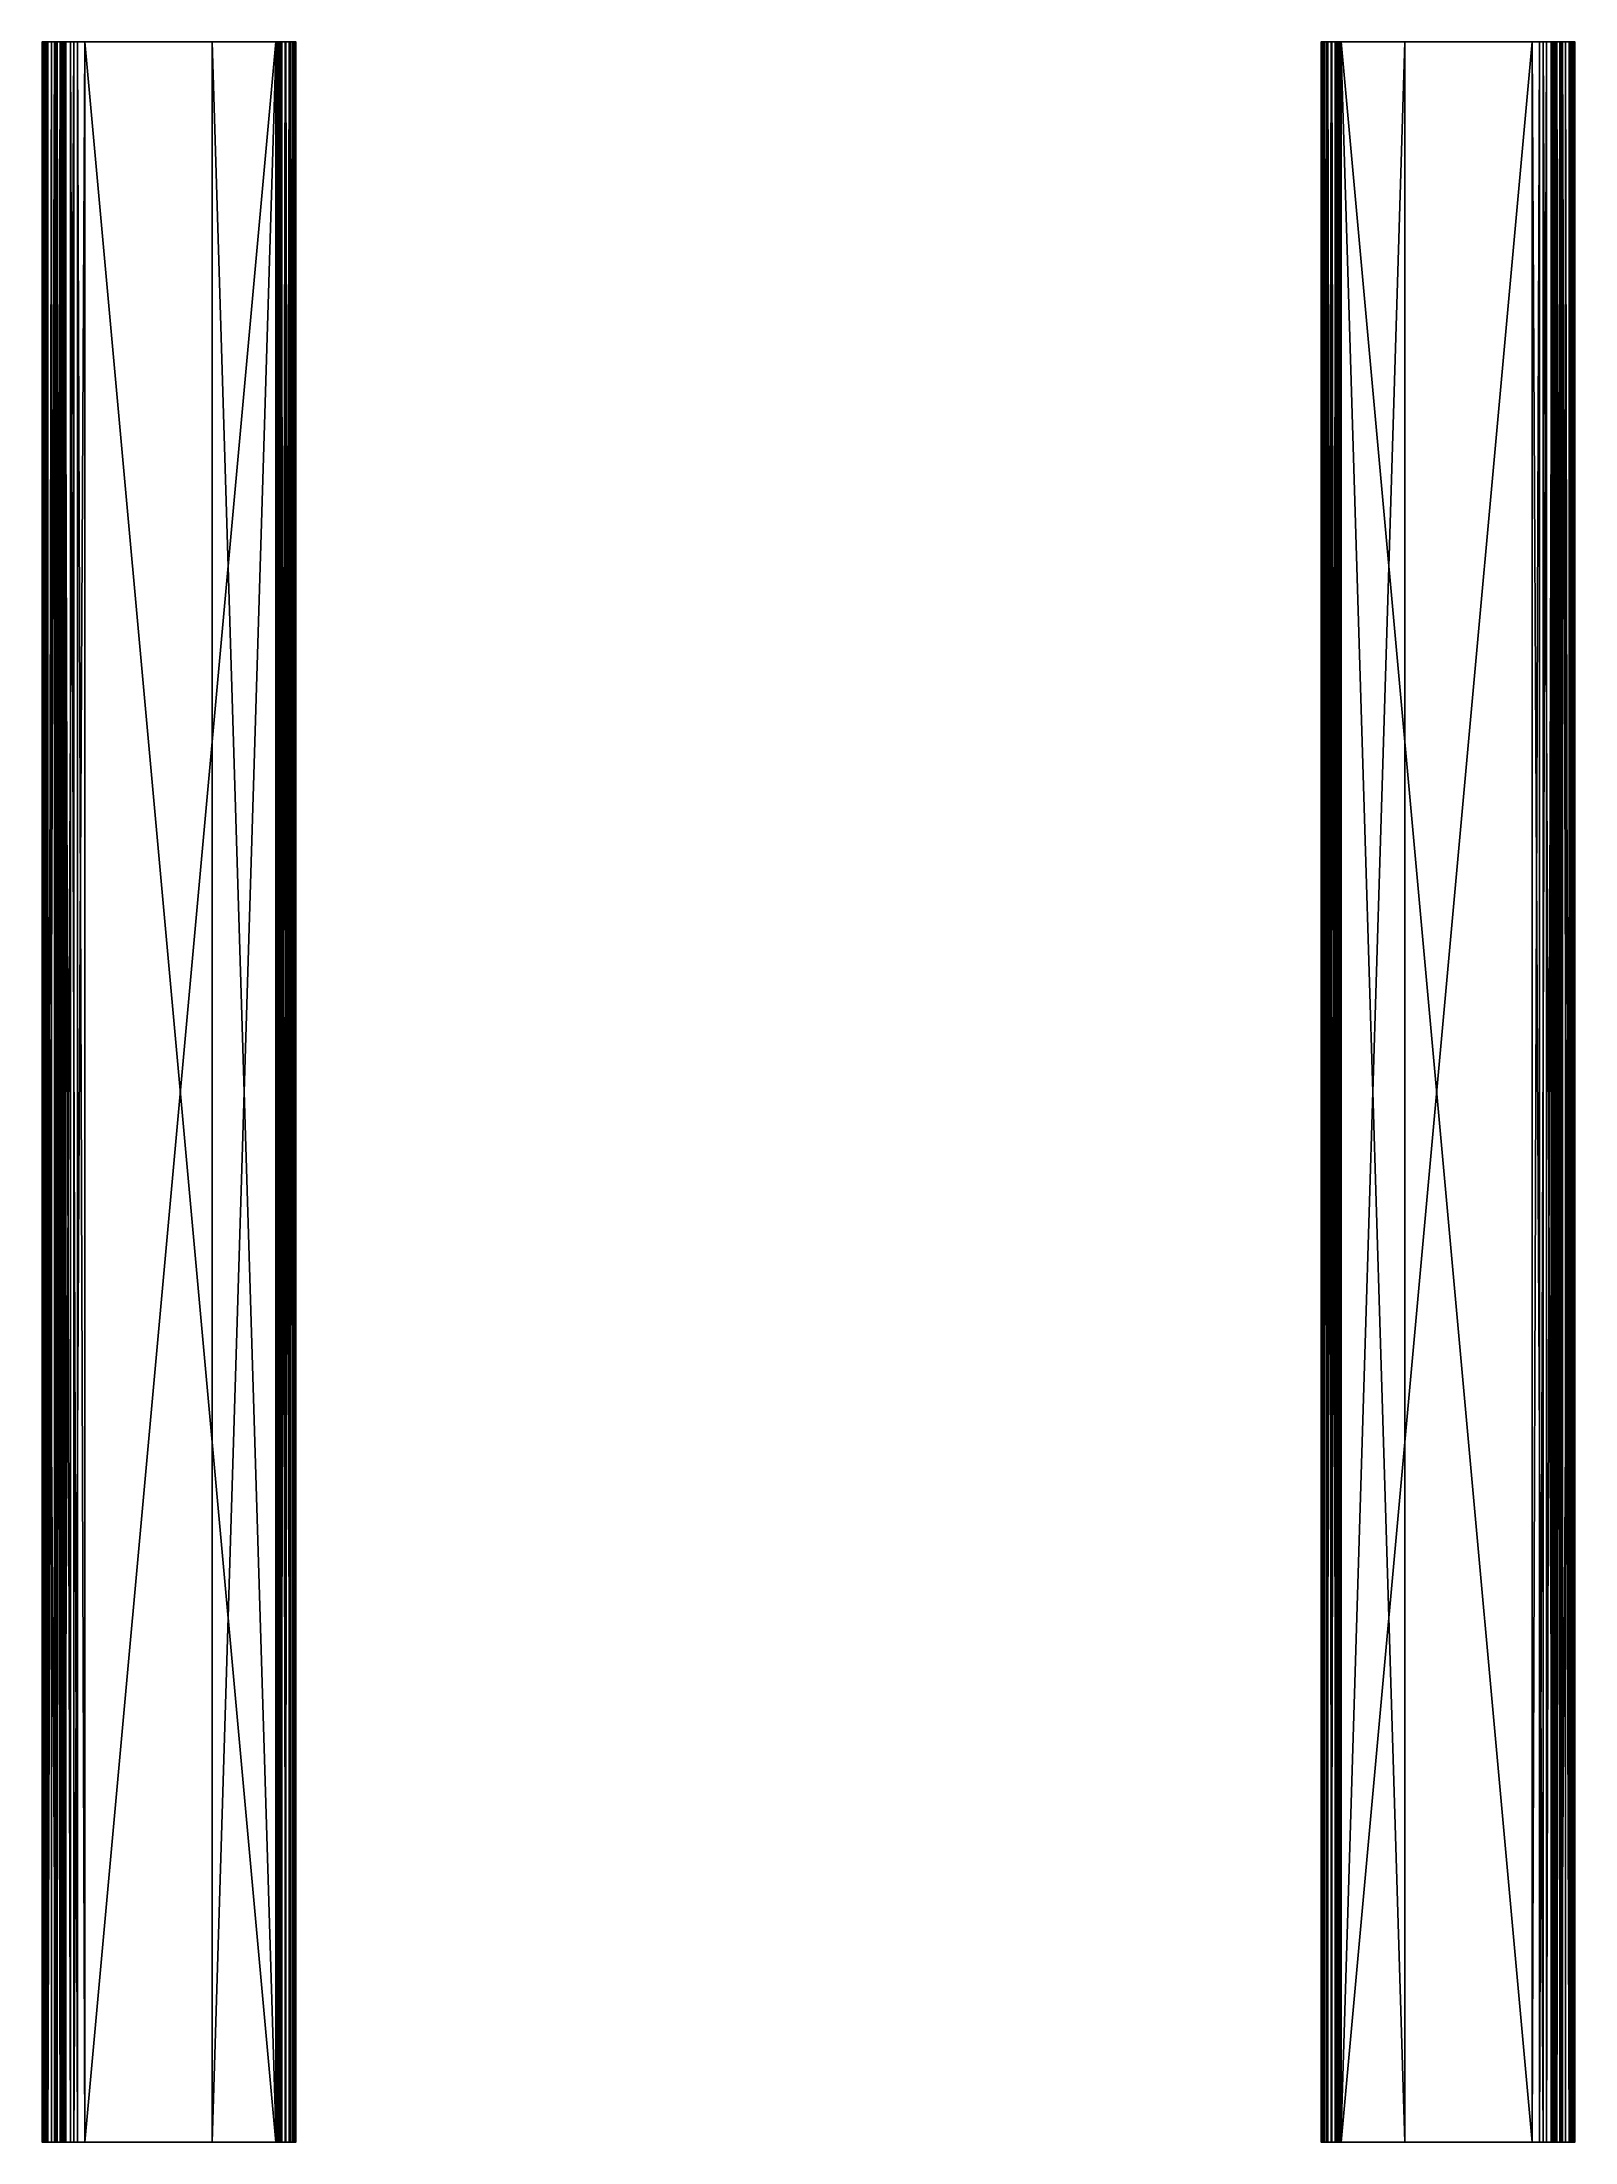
# Model space of a CAD drawing. Extents: x 0 to 161, y 0 to 220.
import ezdxf

# ---------------------------------------------------------------- set-up
doc = ezdxf.new("R2010")
doc.units = 0
doc.layers.add('ACESSORIOS', color=4, linetype='CONTINUOUS')

msp = doc.modelspace()

# ---------------------------------------------------------------- linework, layer by layer
at = {"layer": 'ACESSORIOS'}
for points in [[(0, 0, 43.6), (1.5, 0, 43.6), (0, 220, 43.6), (0, 0, 43.6)], [(0, 220, 43.6), (1.5, 0, 43.6), (1.5, 220, 43.6), (0, 220, 43.6)], [(0, 0, 40.63), (0, 0, 43.6), (0, 220, 43.6), (0, 0, 40.63)], [(0, 0, 40.63), (0, 220, 43.6), (0, 220, 40.63), (0, 0, 40.63)], [(1.5, 220, 43.6), (1.5, 220, 40.63), (0, 220, 43.6), (1.5, 220, 43.6)], [(0, 220, 43.6), (1.5, 220, 40.63), (0, 220, 40.63), (0, 220, 43.6)], [(0, 220, 4.5), (0, 0, 4.5), (0, 220, 16.17), (0, 220, 4.5)], [(0, 220, 16.17), (0, 0, 4.5), (0, 0, 16.17), (0, 220, 16.17)], [(1.5, 220, 4.5), (0, 220, 4.5), (0, 220, 16.17), (1.5, 220, 4.5)], [(1.5, 220, 4.5), (0, 220, 16.17), (1.5, 220, 16.17), (1.5, 220, 4.5)], [(0.15, 220, 3.34), (0.15, 0, 3.34), (0, 0, 4.5), (0.15, 220, 3.34)], [(0.15, 220, 3.34), (0, 0, 4.5), (0, 220, 4.5), (0.15, 220, 3.34)], [(0, 220, 4.5), (1.5, 220, 4.5), (1.6, 220, 3.72), (0, 220, 4.5)], [(0, 220, 4.5), (1.6, 220, 3.72), (0.15, 220, 3.34), (0, 220, 4.5)], [(0, 220, 40.63), (1.5, 220, 40.63), (0.02, 220, 40.34), (0, 220, 40.63)], [(0, 0, 40.63), (0, 220, 40.63), (0.02, 0, 40.34), (0, 0, 40.63)], [(0.02, 0, 40.34), (0, 220, 40.63), (0.02, 220, 40.34), (0.02, 0, 40.34)], [(0, 220, 16.17), (0, 0, 16.17), (0.02, 220, 16.43), (0, 220, 16.17)], [(0.02, 220, 16.43), (0, 0, 16.17), (0.02, 0, 16.43), (0.02, 220, 16.43)], [(0.02, 220, 16.43), (1.57, 220, 16.24), (0, 220, 16.17), (0.02, 220, 16.43)], [(0, 220, 16.17), (1.57, 220, 16.24), (1.5, 220, 16.17), (0, 220, 16.17)], [(0.02, 220, 40.34), (1.5, 220, 40.63), (1.59, 220, 40.54), (0.02, 220, 40.34)], [(0.02, 220, 40.34), (1.59, 220, 40.54), (0.07, 220, 40.09), (0.02, 220, 40.34)], [(0.02, 0, 40.34), (0.02, 220, 40.34), (0.07, 0, 40.09), (0.02, 0, 40.34)], [(0.07, 0, 40.09), (0.02, 220, 40.34), (0.07, 220, 40.09), (0.07, 0, 40.09)], [(0.02, 220, 16.43), (0.02, 0, 16.43), (0.07, 220, 16.69), (0.02, 220, 16.43)], [(0.07, 220, 16.69), (0.02, 0, 16.43), (0.07, 0, 16.69), (0.07, 220, 16.69)], [(0.07, 220, 16.69), (1.64, 220, 16.31), (0.02, 220, 16.43), (0.07, 220, 16.69)], [(0.02, 220, 16.43), (1.64, 220, 16.31), (1.57, 220, 16.24), (0.02, 220, 16.43)], [(0.07, 220, 40.09), (1.59, 220, 40.54), (1.66, 220, 40.47), (0.07, 220, 40.09)], [(0.07, 220, 40.09), (1.66, 220, 40.47), (0.16, 220, 39.85), (0.07, 220, 40.09)], [(0.07, 0, 40.09), (0.07, 220, 40.09), (0.16, 0, 39.85), (0.07, 0, 40.09)], [(0.16, 0, 39.85), (0.07, 220, 40.09), (0.16, 220, 39.85), (0.16, 0, 39.85)], [(0.07, 220, 16.69), (0.07, 0, 16.69), (0.15, 220, 16.94), (0.07, 220, 16.69)], [(0.15, 220, 16.94), (0.07, 0, 16.69), (0.15, 0, 16.94), (0.15, 220, 16.94)], [(0.15, 220, 16.94), (1.71, 220, 16.38), (0.07, 220, 16.69), (0.15, 220, 16.94)], [(0.07, 220, 16.69), (1.71, 220, 16.38), (1.64, 220, 16.31), (0.07, 220, 16.69)], [(0.6, 220, 2.26), (0.6, 0, 2.26), (0.15, 0, 3.34), (0.6, 220, 2.26)], [(0.6, 220, 2.26), (0.15, 0, 3.34), (0.15, 220, 3.34), (0.6, 220, 2.26)], [(0.15, 220, 3.34), (1.6, 220, 3.72), (1.9, 220, 3), (0.15, 220, 3.34)], [(0.15, 220, 3.34), (1.9, 220, 3), (0.6, 220, 2.26), (0.15, 220, 3.34)], [(0.15, 220, 16.94), (0.15, 0, 16.94), (0.27, 220, 17.17), (0.15, 220, 16.94)], [(0.27, 220, 17.17), (0.15, 0, 16.94), (0.27, 0, 17.17), (0.27, 220, 17.17)], [(0.27, 220, 17.17), (1.78, 220, 16.45), (0.15, 220, 16.94), (0.27, 220, 17.17)], [(0.15, 220, 16.94), (1.78, 220, 16.45), (1.71, 220, 16.38), (0.15, 220, 16.94)], [(0.16, 220, 39.85), (1.66, 220, 40.47), (1.72, 220, 40.41), (0.16, 220, 39.85)], [(0.16, 220, 39.85), (1.72, 220, 40.41), (0.27, 220, 39.62), (0.16, 220, 39.85)], [(0.16, 0, 39.85), (0.16, 220, 39.85), (0.27, 0, 39.62), (0.16, 0, 39.85)], [(0.27, 0, 39.62), (0.16, 220, 39.85), (0.27, 220, 39.62), (0.27, 0, 39.62)], [(0.27, 220, 39.62), (1.72, 220, 40.41), (1.79, 220, 40.34), (0.27, 220, 39.62)], [(0.27, 220, 39.62), (1.79, 220, 40.34), (0.42, 220, 39.41), (0.27, 220, 39.62)], [(0.27, 0, 39.62), (0.27, 220, 39.62), (0.42, 0, 39.41), (0.27, 0, 39.62)], [(0.42, 0, 39.41), (0.27, 220, 39.62), (0.42, 220, 39.41), (0.42, 0, 39.41)], [(0.27, 220, 17.17), (0.27, 0, 17.17), (0.41, 220, 17.39), (0.27, 220, 17.17)], [(0.41, 220, 17.39), (0.27, 0, 17.17), (0.41, 0, 17.39), (0.41, 220, 17.39)], [(0.41, 220, 17.39), (1.85, 220, 16.52), (0.27, 220, 17.17), (0.41, 220, 17.39)], [(0.27, 220, 17.17), (1.85, 220, 16.52), (1.78, 220, 16.45), (0.27, 220, 17.17)], [(0.41, 220, 17.39), (0.41, 0, 17.39), (0.59, 220, 17.59), (0.41, 220, 17.39)], [(0.59, 220, 17.59), (0.41, 0, 17.39), (0.59, 0, 17.59), (0.59, 220, 17.59)], [(0.59, 220, 17.59), (1.91, 220, 16.59), (0.41, 220, 17.39), (0.59, 220, 17.59)], [(0.41, 220, 17.39), (1.91, 220, 16.59), (1.85, 220, 16.52), (0.41, 220, 17.39)], [(0.42, 220, 39.41), (1.79, 220, 40.34), (1.85, 220, 40.28), (0.42, 220, 39.41)], [(0.42, 220, 39.41), (1.85, 220, 40.28), (0.59, 220, 39.21), (0.42, 220, 39.41)], [(0.42, 0, 39.41), (0.42, 220, 39.41), (0.59, 0, 39.21), (0.42, 0, 39.41)], [(0.59, 0, 39.21), (0.42, 220, 39.41), (0.59, 220, 39.21), (0.59, 0, 39.21)], [(1, 220, 38.8), (1, 0, 38.8), (0.59, 0, 39.21), (1, 220, 38.8)], [(1, 220, 38.8), (0.59, 0, 39.21), (0.59, 220, 39.21), (1, 220, 38.8)], [(0.59, 0, 17.59), (1, 0, 18), (1, 220, 18), (0.59, 0, 17.59)], [(0.59, 0, 17.59), (1, 220, 18), (0.59, 220, 17.59), (0.59, 0, 17.59)], [(1.91, 220, 40.21), (0.65, 220, 39.15), (0.59, 220, 39.21), (1.91, 220, 40.21)], [(0.59, 220, 39.21), (1.85, 220, 40.28), (1.91, 220, 40.21), (0.59, 220, 39.21)], [(0.65, 220, 17.65), (1.91, 220, 16.59), (0.59, 220, 17.59), (0.65, 220, 17.65)], [(1.31, 220, 1.32), (1.31, 0, 1.32), (0.6, 0, 2.26), (1.31, 220, 1.32)], [(1.31, 220, 1.32), (0.6, 0, 2.26), (0.6, 220, 2.26), (1.31, 220, 1.32)], [(0.6, 220, 2.26), (1.9, 220, 3), (2.38, 220, 2.38), (0.6, 220, 2.26)], [(0.6, 220, 2.26), (2.38, 220, 2.38), (1.31, 220, 1.32), (0.6, 220, 2.26)], [(2.09, 220, 40.02), (0.72, 220, 39.08), (0.65, 220, 39.15), (2.09, 220, 40.02)], [(2.09, 220, 40.02), (0.65, 220, 39.15), (1.91, 220, 40.21), (2.09, 220, 40.02)], [(0.72, 220, 17.72), (2.09, 220, 16.78), (0.65, 220, 17.65), (0.72, 220, 17.72)], [(0.65, 220, 17.65), (2.09, 220, 16.78), (1.91, 220, 16.59), (0.65, 220, 17.65)], [(2.23, 220, 39.8), (0.79, 220, 39.01), (0.72, 220, 39.08), (2.23, 220, 39.8)], [(2.23, 220, 39.8), (0.72, 220, 39.08), (2.09, 220, 40.02), (2.23, 220, 39.8)], [(0.79, 220, 17.79), (2.23, 220, 17), (0.72, 220, 17.72), (0.79, 220, 17.79)], [(0.72, 220, 17.72), (2.23, 220, 17), (2.09, 220, 16.78), (0.72, 220, 17.72)], [(2.35, 220, 39.56), (0.86, 220, 38.94), (0.79, 220, 39.01), (2.35, 220, 39.56)], [(2.35, 220, 39.56), (0.79, 220, 39.01), (2.23, 220, 39.8), (2.35, 220, 39.56)], [(0.86, 220, 17.86), (2.35, 220, 17.23), (0.79, 220, 17.79), (0.86, 220, 17.86)], [(0.79, 220, 17.79), (2.35, 220, 17.23), (2.23, 220, 17), (0.79, 220, 17.79)], [(2.43, 220, 39.32), (0.93, 220, 38.87), (0.86, 220, 38.94), (2.43, 220, 39.32)], [(2.43, 220, 39.32), (0.86, 220, 38.94), (2.35, 220, 39.56), (2.43, 220, 39.32)], [(0.93, 220, 17.93), (2.43, 220, 17.48), (0.86, 220, 17.86), (0.93, 220, 17.93)], [(0.86, 220, 17.86), (2.43, 220, 17.48), (2.35, 220, 17.23), (0.86, 220, 17.86)], [(2.48, 220, 39.06), (1, 220, 38.8), (0.93, 220, 38.87), (2.48, 220, 39.06)], [(2.48, 220, 39.06), (0.93, 220, 38.87), (2.43, 220, 39.32), (2.48, 220, 39.06)], [(1, 220, 18), (2.48, 220, 17.74), (0.93, 220, 17.93), (1, 220, 18)], [(0.93, 220, 17.93), (2.48, 220, 17.74), (2.43, 220, 17.48), (0.93, 220, 17.93)], [(1, 0, 18), (1, 0, 38.8), (1, 220, 18), (1, 0, 18)], [(1, 220, 18), (1, 0, 38.8), (1, 220, 38.8), (1, 220, 18)], [(1, 220, 38.8), (2.5, 220, 38.8), (2.5, 220, 18), (1, 220, 38.8)], [(1, 220, 38.8), (2.5, 220, 18), (1, 220, 18), (1, 220, 38.8)], [(2.5, 220, 38.8), (1, 220, 38.8), (2.48, 220, 39.06), (2.5, 220, 38.8)], [(1, 220, 18), (2.5, 220, 18), (2.48, 220, 17.74), (1, 220, 18)], [(2.24, 220, 0.61), (2.24, 0, 0.61), (1.31, 0, 1.32), (2.24, 220, 0.61)], [(2.24, 220, 0.61), (1.31, 0, 1.32), (1.31, 220, 1.32), (2.24, 220, 0.61)], [(1.31, 220, 1.32), (2.38, 220, 2.38), (3, 220, 1.9), (1.31, 220, 1.32)], [(1.31, 220, 1.32), (3, 220, 1.9), (2.24, 220, 0.61), (1.31, 220, 1.32)], [(1.5, 220, 40.63), (1.5, 220, 43.6), (1.5, 0, 40.63), (1.5, 220, 40.63)], [(1.5, 0, 40.63), (1.5, 220, 43.6), (1.5, 0, 43.6), (1.5, 0, 40.63)], [(1.5, 0, 4.5), (1.5, 220, 4.5), (1.5, 220, 16.17), (1.5, 0, 4.5)], [(1.5, 0, 4.5), (1.5, 220, 16.17), (1.5, 0, 16.17), (1.5, 0, 4.5)], [(1.5, 0, 40.63), (1.91, 0, 40.21), (1.5, 220, 40.63), (1.5, 0, 40.63)], [(1.5, 220, 40.63), (1.91, 0, 40.21), (1.91, 220, 40.21), (1.5, 220, 40.63)], [(1.91, 0, 16.59), (1.5, 0, 16.17), (1.91, 220, 16.59), (1.91, 0, 16.59)], [(1.91, 220, 16.59), (1.5, 0, 16.17), (1.5, 220, 16.17), (1.91, 220, 16.59)], [(1.6, 0, 3.72), (1.6, 220, 3.72), (1.5, 220, 4.5), (1.6, 0, 3.72)], [(1.6, 0, 3.72), (1.5, 220, 4.5), (1.5, 0, 4.5), (1.6, 0, 3.72)], [(1.9, 0, 3), (1.9, 220, 3), (1.6, 220, 3.72), (1.9, 0, 3)], [(1.9, 0, 3), (1.6, 220, 3.72), (1.6, 0, 3.72), (1.9, 0, 3)], [(2.38, 0, 2.38), (2.38, 220, 2.38), (1.9, 220, 3), (2.38, 0, 2.38)], [(2.38, 0, 2.38), (1.9, 220, 3), (1.9, 0, 3), (2.38, 0, 2.38)], [(2.09, 0, 40.02), (2.09, 220, 40.02), (1.91, 220, 40.21), (2.09, 0, 40.02)], [(2.09, 0, 40.02), (1.91, 220, 40.21), (1.91, 0, 40.21), (2.09, 0, 40.02)], [(2.09, 220, 16.78), (2.09, 0, 16.78), (1.91, 0, 16.59), (2.09, 220, 16.78)], [(2.09, 220, 16.78), (1.91, 0, 16.59), (1.91, 220, 16.59), (2.09, 220, 16.78)], [(2.23, 0, 39.8), (2.23, 220, 39.8), (2.09, 220, 40.02), (2.23, 0, 39.8)], [(2.23, 0, 39.8), (2.09, 220, 40.02), (2.09, 0, 40.02), (2.23, 0, 39.8)], [(2.23, 220, 17), (2.23, 0, 17), (2.09, 0, 16.78), (2.23, 220, 17)], [(2.23, 220, 17), (2.09, 0, 16.78), (2.09, 220, 16.78), (2.23, 220, 17)], [(2.35, 0, 39.56), (2.35, 220, 39.56), (2.23, 220, 39.8), (2.35, 0, 39.56)], [(2.35, 0, 39.56), (2.23, 220, 39.8), (2.23, 0, 39.8), (2.35, 0, 39.56)], [(2.35, 220, 17.23), (2.35, 0, 17.23), (2.23, 0, 17), (2.35, 220, 17.23)], [(2.35, 220, 17.23), (2.23, 0, 17), (2.23, 220, 17), (2.35, 220, 17.23)], [(3.32, 220, 0.16), (3.32, 0, 0.16), (2.24, 0, 0.61), (3.32, 220, 0.16)], [(3.32, 220, 0.16), (2.24, 0, 0.61), (2.24, 220, 0.61), (3.32, 220, 0.16)], [(2.24, 220, 0.61), (3, 220, 1.9), (3.72, 220, 1.6), (2.24, 220, 0.61)], [(2.24, 220, 0.61), (3.72, 220, 1.6), (3.32, 220, 0.16), (2.24, 220, 0.61)], [(2.43, 0, 39.32), (2.43, 220, 39.32), (2.35, 220, 39.56), (2.43, 0, 39.32)], [(2.43, 0, 39.32), (2.35, 220, 39.56), (2.35, 0, 39.56), (2.43, 0, 39.32)], [(2.43, 220, 17.48), (2.43, 0, 17.48), (2.35, 0, 17.23), (2.43, 220, 17.48)], [(2.43, 220, 17.48), (2.35, 0, 17.23), (2.35, 220, 17.23), (2.43, 220, 17.48)], [(3, 0, 1.9), (3, 220, 1.9), (2.38, 220, 2.38), (3, 0, 1.9)], [(3, 0, 1.9), (2.38, 220, 2.38), (2.38, 0, 2.38), (3, 0, 1.9)], [(2.48, 0, 39.06), (2.48, 220, 39.06), (2.43, 220, 39.32), (2.48, 0, 39.06)], [(2.48, 0, 39.06), (2.43, 220, 39.32), (2.43, 0, 39.32), (2.48, 0, 39.06)], [(2.48, 220, 17.74), (2.48, 0, 17.74), (2.43, 0, 17.48), (2.48, 220, 17.74)], [(2.48, 220, 17.74), (2.43, 0, 17.48), (2.43, 220, 17.48), (2.48, 220, 17.74)], [(2.5, 0, 38.8), (2.5, 220, 38.8), (2.48, 220, 39.06), (2.5, 0, 38.8)], [(2.5, 0, 38.8), (2.48, 220, 39.06), (2.48, 0, 39.06), (2.5, 0, 38.8)], [(2.5, 220, 18), (2.5, 0, 18), (2.48, 0, 17.74), (2.5, 220, 18)], [(2.5, 220, 18), (2.48, 0, 17.74), (2.48, 220, 17.74), (2.5, 220, 18)], [(2.5, 0, 18), (2.5, 220, 18), (2.5, 220, 38.8), (2.5, 0, 18)], [(2.5, 0, 18), (2.5, 220, 38.8), (2.5, 0, 38.8), (2.5, 0, 18)], [(3.72, 0, 1.6), (3.72, 220, 1.6), (3, 220, 1.9), (3.72, 0, 1.6)], [(3.72, 0, 1.6), (3, 220, 1.9), (3, 0, 1.9), (3.72, 0, 1.6)], [(4.48, 220), (4.48, 0), (3.32, 0, 0.16), (4.48, 220)], [(4.48, 220), (3.32, 0, 0.16), (3.32, 220, 0.16), (4.48, 220)], [(3.32, 220, 0.16), (3.72, 220, 1.6), (4.5, 220, 1.5), (3.32, 220, 0.16)], [(3.32, 220, 0.16), (4.5, 220, 1.5), (4.48, 220), (3.32, 220, 0.16)], [(4.5, 0, 1.5), (4.5, 220, 1.5), (3.72, 220, 1.6), (4.5, 0, 1.5)], [(4.5, 0, 1.5), (3.72, 220, 1.6), (3.72, 0, 1.6), (4.5, 0, 1.5)], [(4.48, 220), (4.5, 220, 1.5), (24.5, 220, 0), (4.48, 220)], [(24.5, 0, 0), (4.48, 0), (4.48, 220), (24.5, 0, 0)], [(24.5, 0, 0), (4.48, 220), (24.5, 220, 0), (24.5, 0, 0)], [(24.5, 220, 0), (4.5, 220, 1.5), (24.5, 220, 1.5), (24.5, 220, 0)], [(4.5, 220, 1.5), (4.5, 0, 1.5), (24.5, 220, 1.5), (4.5, 220, 1.5)], [(24.5, 220, 1.5), (4.5, 0, 1.5), (24.5, 0, 1.5), (24.5, 220, 1.5)], [(17.82, 220, 14.3), (17.82, 220, 15.8), (24.52, 220, 15.8), (17.82, 220, 14.3)], [(17.82, 220, 14.3), (24.52, 220, 15.8), (24.52, 220, 14.3), (17.82, 220, 14.3)], [(17.82, 220, 15.8), (17.82, 0, 15.8), (24.52, 0, 15.8), (17.82, 220, 15.8)], [(17.82, 220, 15.8), (24.52, 0, 15.8), (24.52, 220, 15.8), (17.82, 220, 15.8)], [(17.82, 220, 14.3), (24.52, 220, 14.3), (17.82, 0, 14.3), (17.82, 220, 14.3)], [(17.82, 0, 14.3), (24.52, 220, 14.3), (24.52, 0, 14.3), (17.82, 0, 14.3)], [(17.82, 0, 14.3), (17.82, 0, 15.8), (17.82, 220, 15.8), (17.82, 0, 14.3)], [(17.82, 0, 14.3), (17.82, 220, 15.8), (17.82, 220, 14.3), (17.82, 0, 14.3)], [(24.66, 0, 1.52), (24.66, 220, 1.52), (24.5, 0, 1.5), (24.66, 0, 1.52)], [(24.5, 0, 1.5), (24.66, 220, 1.52), (24.5, 220, 1.5), (24.5, 0, 1.5)], [(25.04, 220, 0.07), (25.04, 0, 0.07), (24.5, 220, 0), (25.04, 220, 0.07)], [(24.5, 220, 0), (25.04, 0, 0.07), (24.5, 0, 0), (24.5, 220, 0)], [(24.5, 220, 0), (24.5, 220, 1.5), (24.66, 220, 1.52), (24.5, 220, 0)], [(24.5, 220, 0), (24.66, 220, 1.52), (25.04, 220, 0.07), (24.5, 220, 0)], [(24.66, 220, 14.28), (24.66, 0, 14.28), (24.52, 220, 14.3), (24.66, 220, 14.28)], [(24.52, 220, 14.3), (24.66, 0, 14.28), (24.52, 0, 14.3), (24.52, 220, 14.3)], [(25.01, 0, 15.74), (25.01, 220, 15.74), (24.52, 0, 15.8), (25.01, 0, 15.74)], [(24.52, 0, 15.8), (25.01, 220, 15.74), (24.52, 220, 15.8), (24.52, 0, 15.8)], [(24.52, 220, 14.3), (24.52, 220, 15.8), (24.66, 220, 14.28), (24.52, 220, 14.3)], [(24.66, 220, 14.28), (24.52, 220, 15.8), (25.01, 220, 15.74), (24.66, 220, 14.28)], [(24.8, 0, 1.58), (24.8, 220, 1.58), (24.66, 0, 1.52), (24.8, 0, 1.58)], [(24.66, 0, 1.52), (24.8, 220, 1.58), (24.66, 220, 1.52), (24.66, 0, 1.52)], [(24.8, 220, 14.23), (24.8, 0, 14.23), (24.66, 220, 14.28), (24.8, 220, 14.23)], [(24.66, 220, 14.28), (24.8, 0, 14.23), (24.66, 0, 14.28), (24.66, 220, 14.28)], [(24.66, 220, 14.28), (25.01, 220, 15.74), (24.8, 220, 14.23), (24.66, 220, 14.28)], [(25.04, 220, 0.07), (24.66, 220, 1.52), (24.8, 220, 1.58), (25.04, 220, 0.07)], [(24.92, 0, 1.68), (24.92, 220, 1.68), (24.8, 0, 1.58), (24.92, 0, 1.68)], [(24.8, 0, 1.58), (24.92, 220, 1.68), (24.8, 220, 1.58), (24.8, 0, 1.58)], [(24.91, 220, 14.15), (24.91, 0, 14.15), (24.8, 220, 14.23), (24.91, 220, 14.15)], [(24.8, 220, 14.23), (24.91, 0, 14.15), (24.8, 0, 14.23), (24.8, 220, 14.23)], [(24.8, 220, 14.23), (25.01, 220, 15.74), (25.48, 220, 15.57), (24.8, 220, 14.23)], [(24.8, 220, 14.23), (25.48, 220, 15.57), (24.91, 220, 14.15), (24.8, 220, 14.23)], [(25.04, 220, 0.07), (24.8, 220, 1.58), (25.55, 220, 0.28), (25.04, 220, 0.07)], [(25.55, 220, 0.28), (24.8, 220, 1.58), (24.92, 220, 1.68), (25.55, 220, 0.28)], [(25.01, 220, 14.05), (25.01, 0, 14.05), (24.91, 220, 14.15), (25.01, 220, 14.05)], [(24.91, 220, 14.15), (25.01, 0, 14.05), (24.91, 0, 14.15), (24.91, 220, 14.15)], [(24.91, 220, 14.15), (25.48, 220, 15.57), (25.89, 220, 15.29), (24.91, 220, 14.15)], [(24.91, 220, 14.15), (25.89, 220, 15.29), (25.01, 220, 14.05), (24.91, 220, 14.15)], [(25.02, 0, 1.8), (25.02, 220, 1.8), (24.92, 0, 1.68), (25.02, 0, 1.8)], [(24.92, 0, 1.68), (25.02, 220, 1.8), (24.92, 220, 1.68), (24.92, 0, 1.68)], [(25.55, 220, 0.28), (24.92, 220, 1.68), (25.98, 220, 0.62), (25.55, 220, 0.28)], [(25.98, 220, 0.62), (24.92, 220, 1.68), (25.02, 220, 1.8), (25.98, 220, 0.62)], [(25.08, 220, 13.92), (25.08, 0, 13.92), (25.01, 220, 14.05), (25.08, 220, 13.92)], [(25.01, 220, 14.05), (25.08, 0, 13.92), (25.01, 0, 14.05), (25.01, 220, 14.05)], [(25.48, 0, 15.57), (25.48, 220, 15.57), (25.01, 0, 15.74), (25.48, 0, 15.57)], [(25.01, 0, 15.74), (25.48, 220, 15.57), (25.01, 220, 15.74), (25.01, 0, 15.74)], [(25.01, 220, 14.05), (25.89, 220, 15.29), (26.22, 220, 14.93), (25.01, 220, 14.05)], [(25.01, 220, 14.05), (26.22, 220, 14.93), (25.08, 220, 13.92), (25.01, 220, 14.05)], [(25.08, 0, 1.94), (25.08, 220, 1.94), (25.02, 0, 1.8), (25.08, 0, 1.94)], [(25.02, 0, 1.8), (25.08, 220, 1.94), (25.02, 220, 1.8), (25.02, 0, 1.8)], [(25.98, 220, 0.62), (25.02, 220, 1.8), (26.32, 220, 1.05), (25.98, 220, 0.62)], [(26.32, 220, 1.05), (25.02, 220, 1.8), (25.08, 220, 1.94), (26.32, 220, 1.05)], [(25.55, 220, 0.28), (25.55, 0, 0.28), (25.04, 220, 0.07), (25.55, 220, 0.28)], [(25.04, 220, 0.07), (25.55, 0, 0.28), (25.04, 0, 0.07), (25.04, 220, 0.07)], [(25.1, 0, 2.1), (25.1, 220, 2.1), (25.08, 0, 1.94), (25.1, 0, 2.1)], [(25.08, 0, 1.94), (25.1, 220, 2.1), (25.08, 220, 1.94), (25.08, 0, 1.94)], [(25.12, 220, 13.79), (25.12, 0, 13.79), (25.08, 220, 13.92), (25.12, 220, 13.79)], [(25.08, 220, 13.92), (25.12, 0, 13.79), (25.08, 0, 13.92), (25.08, 220, 13.92)], [(25.08, 220, 13.92), (26.22, 220, 14.93), (26.46, 220, 14.5), (25.08, 220, 13.92)], [(25.08, 220, 13.92), (26.46, 220, 14.5), (25.12, 220, 13.79), (25.08, 220, 13.92)], [(26.32, 220, 1.05), (25.08, 220, 1.94), (26.53, 220, 1.56), (26.32, 220, 1.05)], [(26.53, 220, 1.56), (25.08, 220, 1.94), (25.1, 220, 2.1), (26.53, 220, 1.56)], [(26.6, 220, 2.1), (25.1, 220, 2.1), (26.6, 220, 14.02), (26.6, 220, 2.1)], [(26.6, 220, 14.02), (25.1, 220, 2.1), (25.12, 220, 13.79), (26.6, 220, 14.02)], [(25.12, 220, 13.79), (25.1, 220, 2.1), (25.1, 0, 2.1), (25.12, 220, 13.79)], [(25.12, 220, 13.79), (25.1, 0, 2.1), (25.12, 0, 13.79), (25.12, 220, 13.79)], [(26.53, 220, 1.56), (25.1, 220, 2.1), (26.6, 220, 2.1), (26.53, 220, 1.56)], [(25.12, 220, 13.79), (26.46, 220, 14.5), (26.6, 220, 14.02), (25.12, 220, 13.79)], [(25.89, 0, 15.29), (25.89, 220, 15.29), (25.48, 0, 15.57), (25.89, 0, 15.29)], [(25.48, 0, 15.57), (25.89, 220, 15.29), (25.48, 220, 15.57), (25.48, 0, 15.57)], [(25.98, 220, 0.62), (25.98, 0, 0.62), (25.55, 220, 0.28), (25.98, 220, 0.62)], [(25.55, 220, 0.28), (25.98, 0, 0.62), (25.55, 0, 0.28), (25.55, 220, 0.28)], [(26.22, 0, 14.93), (26.22, 220, 14.93), (25.89, 0, 15.29), (26.22, 0, 14.93)], [(25.89, 0, 15.29), (26.22, 220, 14.93), (25.89, 220, 15.29), (25.89, 0, 15.29)], [(26.32, 220, 1.05), (26.32, 0, 1.05), (25.98, 220, 0.62), (26.32, 220, 1.05)], [(25.98, 220, 0.62), (26.32, 0, 1.05), (25.98, 0, 0.62), (25.98, 220, 0.62)], [(26.46, 0, 14.5), (26.46, 220, 14.5), (26.22, 0, 14.93), (26.46, 0, 14.5)], [(26.22, 0, 14.93), (26.46, 220, 14.5), (26.22, 220, 14.93), (26.22, 0, 14.93)], [(26.53, 220, 1.56), (26.53, 0, 1.56), (26.32, 220, 1.05), (26.53, 220, 1.56)], [(26.32, 220, 1.05), (26.53, 0, 1.56), (26.32, 0, 1.05), (26.32, 220, 1.05)], [(26.6, 0, 14.02), (26.6, 220, 14.02), (26.46, 0, 14.5), (26.6, 0, 14.02)], [(26.46, 0, 14.5), (26.6, 220, 14.02), (26.46, 220, 14.5), (26.46, 0, 14.5)], [(26.6, 220, 2.1), (26.6, 0, 2.1), (26.53, 220, 1.56), (26.6, 220, 2.1)], [(26.53, 220, 1.56), (26.6, 0, 2.1), (26.53, 0, 1.56), (26.53, 220, 1.56)], [(26.6, 0, 2.1), (26.6, 220, 2.1), (26.6, 0, 14.02), (26.6, 0, 2.1)], [(26.6, 0, 14.02), (26.6, 220, 2.1), (26.6, 220, 14.02), (26.6, 0, 14.02)], [(135.48, 220, 2.1), (133.98, 220, 2.1), (133.98, 220, 14.02), (135.48, 220, 2.1)], [(135.48, 220, 2.1), (133.98, 220, 14.02), (135.46, 220, 13.79), (135.48, 220, 2.1)], [(133.98, 220, 2.1), (133.98, 0, 2.1), (133.98, 0, 14.02), (133.98, 220, 2.1)], [(133.98, 220, 2.1), (133.98, 0, 14.02), (133.98, 220, 14.02), (133.98, 220, 2.1)], [(133.98, 0, 2.1), (133.98, 220, 2.1), (134.05, 220, 1.56), (133.98, 0, 2.1)], [(133.98, 0, 2.1), (134.05, 220, 1.56), (134.05, 0, 1.56), (133.98, 0, 2.1)], [(133.98, 220, 14.02), (133.98, 0, 14.02), (134.11, 0, 14.5), (133.98, 220, 14.02)], [(133.98, 220, 14.02), (134.11, 0, 14.5), (134.11, 220, 14.5), (133.98, 220, 14.02)], [(134.11, 220, 14.5), (135.46, 220, 13.79), (133.98, 220, 14.02), (134.11, 220, 14.5)], [(135.48, 220, 2.1), (134.05, 220, 1.56), (133.98, 220, 2.1), (135.48, 220, 2.1)], [(134.05, 0, 1.56), (134.05, 220, 1.56), (134.26, 220, 1.05), (134.05, 0, 1.56)], [(134.05, 0, 1.56), (134.26, 220, 1.05), (134.26, 0, 1.05), (134.05, 0, 1.56)], [(135.5, 220, 1.94), (134.26, 220, 1.05), (134.05, 220, 1.56), (135.5, 220, 1.94)], [(135.5, 220, 1.94), (134.05, 220, 1.56), (135.48, 220, 2.1), (135.5, 220, 1.94)], [(134.11, 220, 14.5), (134.11, 0, 14.5), (134.36, 0, 14.93), (134.11, 220, 14.5)], [(134.11, 220, 14.5), (134.36, 0, 14.93), (134.36, 220, 14.93), (134.11, 220, 14.5)], [(134.36, 220, 14.93), (135.5, 220, 13.92), (134.11, 220, 14.5), (134.36, 220, 14.93)], [(134.11, 220, 14.5), (135.5, 220, 13.92), (135.46, 220, 13.79), (134.11, 220, 14.5)], [(134.26, 0, 1.05), (134.26, 220, 1.05), (134.59, 220, 0.62), (134.26, 0, 1.05)], [(134.26, 0, 1.05), (134.59, 220, 0.62), (134.59, 0, 0.62), (134.26, 0, 1.05)], [(135.56, 220, 1.8), (134.59, 220, 0.62), (134.26, 220, 1.05), (135.56, 220, 1.8)], [(135.56, 220, 1.8), (134.26, 220, 1.05), (135.5, 220, 1.94), (135.56, 220, 1.8)], [(134.36, 220, 14.93), (134.36, 0, 14.93), (134.69, 0, 15.29), (134.36, 220, 14.93)], [(134.36, 220, 14.93), (134.69, 0, 15.29), (134.69, 220, 15.29), (134.36, 220, 14.93)], [(134.69, 220, 15.29), (135.57, 220, 14.05), (134.36, 220, 14.93), (134.69, 220, 15.29)], [(134.36, 220, 14.93), (135.57, 220, 14.05), (135.5, 220, 13.92), (134.36, 220, 14.93)], [(134.59, 0, 0.62), (134.59, 220, 0.62), (135.03, 220, 0.28), (134.59, 0, 0.62)], [(134.59, 0, 0.62), (135.03, 220, 0.28), (135.03, 0, 0.28), (134.59, 0, 0.62)], [(135.66, 220, 1.68), (135.03, 220, 0.28), (134.59, 220, 0.62), (135.66, 220, 1.68)], [(135.66, 220, 1.68), (134.59, 220, 0.62), (135.56, 220, 1.8), (135.66, 220, 1.68)], [(134.69, 220, 15.29), (134.69, 0, 15.29), (135.1, 0, 15.57), (134.69, 220, 15.29)], [(134.69, 220, 15.29), (135.1, 0, 15.57), (135.1, 220, 15.57), (134.69, 220, 15.29)], [(135.1, 220, 15.57), (135.67, 220, 14.15), (134.69, 220, 15.29), (135.1, 220, 15.57)], [(134.69, 220, 15.29), (135.67, 220, 14.15), (135.57, 220, 14.05), (134.69, 220, 15.29)], [(135.03, 0, 0.28), (135.03, 220, 0.28), (135.54, 220, 0.07), (135.03, 0, 0.28)], [(135.03, 0, 0.28), (135.54, 220, 0.07), (135.54, 0, 0.07), (135.03, 0, 0.28)], [(135.78, 220, 1.58), (135.54, 220, 0.07), (135.03, 220, 0.28), (135.78, 220, 1.58)], [(135.78, 220, 1.58), (135.03, 220, 0.28), (135.66, 220, 1.68), (135.78, 220, 1.58)], [(135.1, 220, 15.57), (135.1, 0, 15.57), (135.57, 0, 15.74), (135.1, 220, 15.57)], [(135.1, 220, 15.57), (135.57, 0, 15.74), (135.57, 220, 15.74), (135.1, 220, 15.57)], [(135.57, 220, 15.74), (135.78, 220, 14.23), (135.1, 220, 15.57), (135.57, 220, 15.74)], [(135.1, 220, 15.57), (135.78, 220, 14.23), (135.67, 220, 14.15), (135.1, 220, 15.57)], [(135.48, 220, 2.1), (135.46, 220, 13.79), (135.48, 0, 2.1), (135.48, 220, 2.1)], [(135.48, 0, 2.1), (135.46, 220, 13.79), (135.46, 0, 13.79), (135.48, 0, 2.1)], [(135.46, 0, 13.79), (135.46, 220, 13.79), (135.5, 220, 13.92), (135.46, 0, 13.79)], [(135.46, 0, 13.79), (135.5, 220, 13.92), (135.5, 0, 13.92), (135.46, 0, 13.79)], [(135.48, 220, 2.1), (135.48, 0, 2.1), (135.5, 0, 1.94), (135.48, 220, 2.1)], [(135.48, 220, 2.1), (135.5, 0, 1.94), (135.5, 220, 1.94), (135.48, 220, 2.1)], [(135.5, 220, 1.94), (135.5, 0, 1.94), (135.56, 0, 1.8), (135.5, 220, 1.94)], [(135.5, 220, 1.94), (135.56, 0, 1.8), (135.56, 220, 1.8), (135.5, 220, 1.94)], [(135.5, 0, 13.92), (135.5, 220, 13.92), (135.57, 220, 14.05), (135.5, 0, 13.92)], [(135.5, 0, 13.92), (135.57, 220, 14.05), (135.57, 0, 14.05), (135.5, 0, 13.92)], [(135.54, 0, 0.07), (135.54, 220, 0.07), (136.08, 220, 0), (135.54, 0, 0.07)], [(135.54, 0, 0.07), (136.08, 220, 0), (136.08, 0, 0), (135.54, 0, 0.07)], [(135.92, 220, 1.52), (136.08, 220, 0), (135.54, 220, 0.07), (135.92, 220, 1.52)], [(135.92, 220, 1.52), (135.54, 220, 0.07), (135.78, 220, 1.58), (135.92, 220, 1.52)], [(135.56, 220, 1.8), (135.56, 0, 1.8), (135.66, 0, 1.68), (135.56, 220, 1.8)], [(135.56, 220, 1.8), (135.66, 0, 1.68), (135.66, 220, 1.68), (135.56, 220, 1.8)], [(135.57, 0, 14.05), (135.57, 220, 14.05), (135.67, 220, 14.15), (135.57, 0, 14.05)], [(135.57, 0, 14.05), (135.67, 220, 14.15), (135.67, 0, 14.15), (135.57, 0, 14.05)], [(135.57, 220, 15.74), (135.57, 0, 15.74), (136.06, 0, 15.8), (135.57, 220, 15.74)], [(135.57, 220, 15.74), (136.06, 0, 15.8), (136.06, 220, 15.8), (135.57, 220, 15.74)], [(136.06, 220, 15.8), (135.92, 220, 14.28), (135.57, 220, 15.74), (136.06, 220, 15.8)], [(135.57, 220, 15.74), (135.92, 220, 14.28), (135.78, 220, 14.23), (135.57, 220, 15.74)], [(135.66, 220, 1.68), (135.66, 0, 1.68), (135.78, 0, 1.58), (135.66, 220, 1.68)], [(135.66, 220, 1.68), (135.78, 0, 1.58), (135.78, 220, 1.58), (135.66, 220, 1.68)], [(135.67, 0, 14.15), (135.67, 220, 14.15), (135.78, 220, 14.23), (135.67, 0, 14.15)], [(135.67, 0, 14.15), (135.78, 220, 14.23), (135.78, 0, 14.23), (135.67, 0, 14.15)], [(135.78, 220, 1.58), (135.78, 0, 1.58), (135.92, 0, 1.52), (135.78, 220, 1.58)], [(135.78, 220, 1.58), (135.92, 0, 1.52), (135.92, 220, 1.52), (135.78, 220, 1.58)], [(135.78, 0, 14.23), (135.78, 220, 14.23), (135.92, 220, 14.28), (135.78, 0, 14.23)], [(135.78, 0, 14.23), (135.92, 220, 14.28), (135.92, 0, 14.28), (135.78, 0, 14.23)], [(135.92, 220, 1.52), (135.92, 0, 1.52), (136.08, 0, 1.5), (135.92, 220, 1.52)], [(135.92, 220, 1.52), (136.08, 0, 1.5), (136.08, 220, 1.5), (135.92, 220, 1.52)], [(135.92, 0, 14.28), (135.92, 220, 14.28), (136.06, 220, 14.3), (135.92, 0, 14.28)], [(135.92, 0, 14.28), (136.06, 220, 14.3), (136.06, 0, 14.3), (135.92, 0, 14.28)], [(136.06, 220, 15.8), (136.06, 220, 14.3), (135.92, 220, 14.28), (136.06, 220, 15.8)], [(136.08, 220, 1.5), (136.08, 220, 0), (135.92, 220, 1.52), (136.08, 220, 1.5)], [(142.76, 220, 15.8), (142.76, 220, 14.3), (136.06, 220, 15.8), (142.76, 220, 15.8)], [(136.06, 220, 15.8), (142.76, 220, 14.3), (136.06, 220, 14.3), (136.06, 220, 15.8)], [(142.76, 0, 15.8), (142.76, 220, 15.8), (136.06, 0, 15.8), (142.76, 0, 15.8)], [(136.06, 0, 15.8), (142.76, 220, 15.8), (136.06, 220, 15.8), (136.06, 0, 15.8)], [(136.06, 220, 14.3), (142.76, 220, 14.3), (142.76, 0, 14.3), (136.06, 220, 14.3)], [(136.06, 220, 14.3), (142.76, 0, 14.3), (136.06, 0, 14.3), (136.06, 220, 14.3)], [(156.08, 220, 1.5), (156.1, 220), (136.08, 220, 0), (156.08, 220, 1.5)], [(156.08, 220, 1.5), (136.08, 220, 0), (136.08, 220, 1.5), (156.08, 220, 1.5)], [(156.08, 0, 1.5), (156.08, 220, 1.5), (136.08, 220, 1.5), (156.08, 0, 1.5)], [(156.08, 0, 1.5), (136.08, 220, 1.5), (136.08, 0, 1.5), (156.08, 0, 1.5)], [(156.1, 0), (136.08, 0, 0), (156.1, 220), (156.1, 0)], [(156.1, 220), (136.08, 0, 0), (136.08, 220, 0), (156.1, 220)], [(142.76, 0, 15.8), (142.76, 0, 14.3), (142.76, 220, 15.8), (142.76, 0, 15.8)], [(142.76, 220, 15.8), (142.76, 0, 14.3), (142.76, 220, 14.3), (142.76, 220, 15.8)], [(156.08, 220, 1.5), (156.08, 0, 1.5), (156.86, 220, 1.6), (156.08, 220, 1.5)], [(156.86, 220, 1.6), (156.08, 0, 1.5), (156.86, 0, 1.6), (156.86, 220, 1.6)], [(156.86, 220, 1.6), (157.26, 220, 0.16), (156.08, 220, 1.5), (156.86, 220, 1.6)], [(156.08, 220, 1.5), (157.26, 220, 0.16), (156.1, 220), (156.08, 220, 1.5)], [(156.1, 0), (156.1, 220), (157.26, 0, 0.16), (156.1, 0)], [(157.26, 0, 0.16), (156.1, 220), (157.26, 220, 0.16), (157.26, 0, 0.16)], [(156.86, 220, 1.6), (156.86, 0, 1.6), (157.58, 220, 1.9), (156.86, 220, 1.6)], [(157.58, 220, 1.9), (156.86, 0, 1.6), (157.58, 0, 1.9), (157.58, 220, 1.9)], [(157.58, 220, 1.9), (158.34, 220, 0.61), (156.86, 220, 1.6), (157.58, 220, 1.9)], [(156.86, 220, 1.6), (158.34, 220, 0.61), (157.26, 220, 0.16), (156.86, 220, 1.6)], [(157.26, 0, 0.16), (157.26, 220, 0.16), (158.34, 0, 0.61), (157.26, 0, 0.16)], [(158.34, 0, 0.61), (157.26, 220, 0.16), (158.34, 220, 0.61), (158.34, 0, 0.61)], [(157.58, 220, 1.9), (157.58, 0, 1.9), (158.2, 220, 2.38), (157.58, 220, 1.9)], [(158.2, 220, 2.38), (157.58, 0, 1.9), (158.2, 0, 2.38), (158.2, 220, 2.38)], [(158.2, 220, 2.38), (159.27, 220, 1.32), (157.58, 220, 1.9), (158.2, 220, 2.38)], [(157.58, 220, 1.9), (159.27, 220, 1.32), (158.34, 220, 0.61), (157.58, 220, 1.9)], [(158.08, 220, 18), (158.08, 0, 18), (158.08, 220, 38.8), (158.08, 220, 18)], [(158.08, 220, 38.8), (158.08, 0, 18), (158.08, 0, 38.8), (158.08, 220, 38.8)], [(158.08, 220, 38.8), (159.58, 220, 38.8), (158.08, 220, 18), (158.08, 220, 38.8)], [(158.08, 220, 18), (159.58, 220, 38.8), (159.58, 220, 18), (158.08, 220, 18)], [(159.58, 220, 38.8), (158.08, 220, 38.8), (158.1, 220, 39.06), (159.58, 220, 38.8)], [(158.08, 220, 38.8), (158.08, 0, 38.8), (158.1, 220, 39.06), (158.08, 220, 38.8)], [(158.1, 220, 39.06), (158.08, 0, 38.8), (158.1, 0, 39.06), (158.1, 220, 39.06)], [(158.08, 0, 18), (158.08, 220, 18), (158.1, 0, 17.74), (158.08, 0, 18)], [(158.1, 0, 17.74), (158.08, 220, 18), (158.1, 220, 17.74), (158.1, 0, 17.74)], [(158.08, 220, 18), (159.58, 220, 18), (158.1, 220, 17.74), (158.08, 220, 18)], [(159.58, 220, 38.8), (158.1, 220, 39.06), (159.65, 220, 38.87), (159.58, 220, 38.8)], [(159.65, 220, 38.87), (158.1, 220, 39.06), (158.15, 220, 39.32), (159.65, 220, 38.87)], [(158.1, 220, 39.06), (158.1, 0, 39.06), (158.15, 220, 39.32), (158.1, 220, 39.06)], [(158.15, 220, 39.32), (158.1, 0, 39.06), (158.15, 0, 39.32), (158.15, 220, 39.32)], [(158.1, 0, 17.74), (158.1, 220, 17.74), (158.15, 0, 17.48), (158.1, 0, 17.74)], [(158.15, 0, 17.48), (158.1, 220, 17.74), (158.15, 220, 17.48), (158.15, 0, 17.48)], [(158.1, 220, 17.74), (159.58, 220, 18), (159.65, 220, 17.93), (158.1, 220, 17.74)], [(158.1, 220, 17.74), (159.65, 220, 17.93), (158.15, 220, 17.48), (158.1, 220, 17.74)], [(159.65, 220, 38.87), (158.15, 220, 39.32), (159.72, 220, 38.94), (159.65, 220, 38.87)], [(159.72, 220, 38.94), (158.15, 220, 39.32), (158.23, 220, 39.56), (159.72, 220, 38.94)], [(158.15, 220, 39.32), (158.15, 0, 39.32), (158.23, 220, 39.56), (158.15, 220, 39.32)], [(158.23, 220, 39.56), (158.15, 0, 39.32), (158.23, 0, 39.56), (158.23, 220, 39.56)], [(158.15, 0, 17.48), (158.15, 220, 17.48), (158.23, 0, 17.23), (158.15, 0, 17.48)], [(158.23, 0, 17.23), (158.15, 220, 17.48), (158.23, 220, 17.23), (158.23, 0, 17.23)], [(158.15, 220, 17.48), (159.65, 220, 17.93), (159.72, 220, 17.86), (158.15, 220, 17.48)], [(158.15, 220, 17.48), (159.72, 220, 17.86), (158.23, 220, 17.23), (158.15, 220, 17.48)], [(158.2, 220, 2.38), (158.2, 0, 2.38), (158.68, 220, 3), (158.2, 220, 2.38)], [(158.68, 220, 3), (158.2, 0, 2.38), (158.68, 0, 3), (158.68, 220, 3)], [(158.68, 220, 3), (159.98, 220, 2.26), (158.2, 220, 2.38), (158.68, 220, 3)], [(158.2, 220, 2.38), (159.98, 220, 2.26), (159.27, 220, 1.32), (158.2, 220, 2.38)], [(159.72, 220, 38.94), (158.23, 220, 39.56), (159.79, 220, 39.01), (159.72, 220, 38.94)], [(159.79, 220, 39.01), (158.23, 220, 39.56), (158.35, 220, 39.8), (159.79, 220, 39.01)], [(158.23, 220, 39.56), (158.23, 0, 39.56), (158.35, 220, 39.8), (158.23, 220, 39.56)], [(158.35, 220, 39.8), (158.23, 0, 39.56), (158.35, 0, 39.8), (158.35, 220, 39.8)], [(158.23, 0, 17.23), (158.23, 220, 17.23), (158.35, 0, 17), (158.23, 0, 17.23)], [(158.35, 0, 17), (158.23, 220, 17.23), (158.35, 220, 17), (158.35, 0, 17)], [(158.23, 220, 17.23), (159.72, 220, 17.86), (159.79, 220, 17.79), (158.23, 220, 17.23)], [(158.23, 220, 17.23), (159.79, 220, 17.79), (158.35, 220, 17), (158.23, 220, 17.23)], [(158.34, 0, 0.61), (158.34, 220, 0.61), (159.27, 0, 1.32), (158.34, 0, 0.61)], [(159.27, 0, 1.32), (158.34, 220, 0.61), (159.27, 220, 1.32), (159.27, 0, 1.32)], [(159.79, 220, 39.01), (158.35, 220, 39.8), (159.86, 220, 39.08), (159.79, 220, 39.01)], [(159.86, 220, 39.08), (158.35, 220, 39.8), (158.49, 220, 40.02), (159.86, 220, 39.08)], [(158.35, 220, 39.8), (158.35, 0, 39.8), (158.49, 220, 40.02), (158.35, 220, 39.8)], [(158.49, 220, 40.02), (158.35, 0, 39.8), (158.49, 0, 40.02), (158.49, 220, 40.02)], [(158.35, 0, 17), (158.35, 220, 17), (158.49, 0, 16.78), (158.35, 0, 17)], [(158.49, 0, 16.78), (158.35, 220, 17), (158.49, 220, 16.78), (158.49, 0, 16.78)], [(158.35, 220, 17), (159.79, 220, 17.79), (159.86, 220, 17.72), (158.35, 220, 17)], [(158.35, 220, 17), (159.86, 220, 17.72), (158.49, 220, 16.78), (158.35, 220, 17)], [(159.86, 220, 39.08), (158.49, 220, 40.02), (159.92, 220, 39.15), (159.86, 220, 39.08)], [(159.92, 220, 39.15), (158.49, 220, 40.02), (158.67, 220, 40.21), (159.92, 220, 39.15)], [(158.49, 220, 40.02), (158.49, 0, 40.02), (158.67, 220, 40.21), (158.49, 220, 40.02)], [(158.67, 220, 40.21), (158.49, 0, 40.02), (158.67, 0, 40.21), (158.67, 220, 40.21)], [(158.49, 0, 16.78), (158.49, 220, 16.78), (158.67, 0, 16.59), (158.49, 0, 16.78)], [(158.67, 0, 16.59), (158.49, 220, 16.78), (158.67, 220, 16.59), (158.67, 0, 16.59)], [(158.49, 220, 16.78), (159.86, 220, 17.72), (159.92, 220, 17.65), (158.49, 220, 16.78)], [(158.49, 220, 16.78), (159.92, 220, 17.65), (158.67, 220, 16.59), (158.49, 220, 16.78)], [(158.67, 0, 40.21), (159.08, 0, 40.63), (159.08, 220, 40.63), (158.67, 0, 40.21)], [(158.67, 0, 40.21), (159.08, 220, 40.63), (158.67, 220, 40.21), (158.67, 0, 40.21)], [(159.08, 0, 16.17), (158.67, 0, 16.59), (158.67, 220, 16.59), (159.08, 0, 16.17)], [(159.08, 0, 16.17), (158.67, 220, 16.59), (159.08, 220, 16.17), (159.08, 0, 16.17)], [(159.92, 220, 39.15), (158.67, 220, 40.21), (159.99, 220, 39.21), (159.92, 220, 39.15)], [(158.73, 220, 40.28), (159.99, 220, 39.21), (158.67, 220, 40.21), (158.73, 220, 40.28)], [(158.67, 220, 16.59), (159.92, 220, 17.65), (159.99, 220, 17.59), (158.67, 220, 16.59)], [(158.67, 220, 16.59), (159.99, 220, 17.59), (160.17, 220, 17.39), (158.67, 220, 16.59)], [(158.67, 220, 16.59), (160.17, 220, 17.39), (158.73, 220, 16.52), (158.67, 220, 16.59)], [(158.68, 220, 3), (158.68, 0, 3), (158.98, 220, 3.72), (158.68, 220, 3)], [(158.98, 220, 3.72), (158.68, 0, 3), (158.98, 0, 3.72), (158.98, 220, 3.72)], [(158.98, 220, 3.72), (160.43, 220, 3.34), (158.68, 220, 3), (158.98, 220, 3.72)], [(158.68, 220, 3), (160.43, 220, 3.34), (159.98, 220, 2.26), (158.68, 220, 3)], [(158.79, 220, 40.34), (160.16, 220, 39.41), (158.73, 220, 40.28), (158.79, 220, 40.34)], [(158.73, 220, 40.28), (160.16, 220, 39.41), (159.99, 220, 39.21), (158.73, 220, 40.28)], [(158.73, 220, 16.52), (160.17, 220, 17.39), (160.31, 220, 17.17), (158.73, 220, 16.52)], [(158.73, 220, 16.52), (160.31, 220, 17.17), (158.8, 220, 16.45), (158.73, 220, 16.52)], [(158.86, 220, 40.41), (160.31, 220, 39.62), (158.79, 220, 40.34), (158.86, 220, 40.41)], [(158.79, 220, 40.34), (160.31, 220, 39.62), (160.16, 220, 39.41), (158.79, 220, 40.34)], [(158.8, 220, 16.45), (160.31, 220, 17.17), (160.43, 220, 16.94), (158.8, 220, 16.45)], [(158.8, 220, 16.45), (160.43, 220, 16.94), (158.87, 220, 16.38), (158.8, 220, 16.45)], [(158.92, 220, 40.47), (160.42, 220, 39.85), (158.86, 220, 40.41), (158.92, 220, 40.47)], [(158.86, 220, 40.41), (160.42, 220, 39.85), (160.31, 220, 39.62), (158.86, 220, 40.41)], [(158.87, 220, 16.38), (160.43, 220, 16.94), (160.51, 220, 16.69), (158.87, 220, 16.38)], [(158.87, 220, 16.38), (160.51, 220, 16.69), (158.94, 220, 16.31), (158.87, 220, 16.38)], [(158.99, 220, 40.54), (160.51, 220, 40.09), (158.92, 220, 40.47), (158.99, 220, 40.54)], [(158.92, 220, 40.47), (160.51, 220, 40.09), (160.42, 220, 39.85), (158.92, 220, 40.47)], [(158.94, 220, 16.31), (160.51, 220, 16.69), (160.56, 220, 16.43), (158.94, 220, 16.31)], [(158.94, 220, 16.31), (160.56, 220, 16.43), (159.01, 220, 16.24), (158.94, 220, 16.31)], [(158.98, 220, 3.72), (158.98, 0, 3.72), (159.08, 220, 4.5), (158.98, 220, 3.72)], [(159.08, 220, 4.5), (158.98, 0, 3.72), (159.08, 0, 4.5), (159.08, 220, 4.5)], [(159.08, 220, 4.5), (160.58, 220, 4.5), (158.98, 220, 3.72), (159.08, 220, 4.5)], [(158.98, 220, 3.72), (160.58, 220, 4.5), (160.43, 220, 3.34), (158.98, 220, 3.72)], [(159.08, 220, 40.63), (160.56, 220, 40.34), (158.99, 220, 40.54), (159.08, 220, 40.63)], [(158.99, 220, 40.54), (160.56, 220, 40.34), (160.51, 220, 40.09), (158.99, 220, 40.54)], [(159.01, 220, 16.24), (160.56, 220, 16.43), (160.58, 220, 16.17), (159.01, 220, 16.24)], [(159.01, 220, 16.24), (160.58, 220, 16.17), (159.08, 220, 16.17), (159.01, 220, 16.24)], [(159.08, 0, 43.6), (160.58, 0, 43.6), (160.58, 220, 43.6), (159.08, 0, 43.6)], [(159.08, 0, 43.6), (160.58, 220, 43.6), (159.08, 220, 43.6), (159.08, 0, 43.6)], [(159.08, 220, 43.6), (159.08, 220, 40.63), (159.08, 0, 40.63), (159.08, 220, 43.6)], [(159.08, 220, 43.6), (159.08, 0, 40.63), (159.08, 0, 43.6), (159.08, 220, 43.6)], [(159.08, 220, 40.63), (159.08, 220, 43.6), (160.58, 220, 43.6), (159.08, 220, 40.63)], [(159.08, 220, 40.63), (160.58, 220, 43.6), (160.58, 220, 40.63), (159.08, 220, 40.63)], [(159.08, 220, 4.5), (159.08, 0, 4.5), (159.08, 220, 16.17), (159.08, 220, 4.5)], [(159.08, 220, 16.17), (159.08, 0, 4.5), (159.08, 0, 16.17), (159.08, 220, 16.17)], [(160.58, 220, 4.5), (159.08, 220, 4.5), (160.58, 220, 16.17), (160.58, 220, 4.5)], [(160.58, 220, 16.17), (159.08, 220, 4.5), (159.08, 220, 16.17), (160.58, 220, 16.17)], [(159.08, 220, 40.63), (160.58, 220, 40.63), (160.56, 220, 40.34), (159.08, 220, 40.63)], [(159.27, 0, 1.32), (159.27, 220, 1.32), (159.98, 0, 2.26), (159.27, 0, 1.32)], [(159.98, 0, 2.26), (159.27, 220, 1.32), (159.98, 220, 2.26), (159.98, 0, 2.26)], [(159.58, 0, 38.8), (159.58, 0, 18), (159.58, 220, 18), (159.58, 0, 38.8)], [(159.58, 0, 38.8), (159.58, 220, 18), (159.58, 220, 38.8), (159.58, 0, 38.8)], [(159.58, 0, 38.8), (159.58, 220, 38.8), (159.99, 0, 39.21), (159.58, 0, 38.8)], [(159.99, 0, 39.21), (159.58, 220, 38.8), (159.99, 220, 39.21), (159.99, 0, 39.21)], [(159.58, 0, 18), (159.99, 0, 17.59), (159.58, 220, 18), (159.58, 0, 18)], [(159.58, 220, 18), (159.99, 0, 17.59), (159.99, 220, 17.59), (159.58, 220, 18)], [(159.98, 0, 2.26), (159.98, 220, 2.26), (160.43, 0, 3.34), (159.98, 0, 2.26)], [(160.43, 0, 3.34), (159.98, 220, 2.26), (160.43, 220, 3.34), (160.43, 0, 3.34)], [(160.16, 220, 39.41), (160.16, 0, 39.41), (159.99, 0, 39.21), (160.16, 220, 39.41)], [(160.16, 220, 39.41), (159.99, 0, 39.21), (159.99, 220, 39.21), (160.16, 220, 39.41)], [(160.17, 0, 17.39), (160.17, 220, 17.39), (159.99, 220, 17.59), (160.17, 0, 17.39)], [(160.17, 0, 17.39), (159.99, 220, 17.59), (159.99, 0, 17.59), (160.17, 0, 17.39)], [(160.31, 220, 39.62), (160.31, 0, 39.62), (160.16, 0, 39.41), (160.31, 220, 39.62)], [(160.31, 220, 39.62), (160.16, 0, 39.41), (160.16, 220, 39.41), (160.31, 220, 39.62)], [(160.31, 0, 17.17), (160.31, 220, 17.17), (160.17, 220, 17.39), (160.31, 0, 17.17)], [(160.31, 0, 17.17), (160.17, 220, 17.39), (160.17, 0, 17.39), (160.31, 0, 17.17)], [(160.42, 220, 39.85), (160.42, 0, 39.85), (160.31, 0, 39.62), (160.42, 220, 39.85)], [(160.42, 220, 39.85), (160.31, 0, 39.62), (160.31, 220, 39.62), (160.42, 220, 39.85)], [(160.43, 0, 16.94), (160.43, 220, 16.94), (160.31, 220, 17.17), (160.43, 0, 16.94)], [(160.43, 0, 16.94), (160.31, 220, 17.17), (160.31, 0, 17.17), (160.43, 0, 16.94)], [(160.51, 220, 40.09), (160.51, 0, 40.09), (160.42, 0, 39.85), (160.51, 220, 40.09)], [(160.51, 220, 40.09), (160.42, 0, 39.85), (160.42, 220, 39.85), (160.51, 220, 40.09)], [(160.43, 0, 3.34), (160.43, 220, 3.34), (160.58, 0, 4.5), (160.43, 0, 3.34)], [(160.58, 0, 4.5), (160.43, 220, 3.34), (160.58, 220, 4.5), (160.58, 0, 4.5)], [(160.51, 0, 16.69), (160.51, 220, 16.69), (160.43, 220, 16.94), (160.51, 0, 16.69)], [(160.51, 0, 16.69), (160.43, 220, 16.94), (160.43, 0, 16.94), (160.51, 0, 16.69)], [(160.56, 220, 40.34), (160.56, 0, 40.34), (160.51, 0, 40.09), (160.56, 220, 40.34)], [(160.56, 220, 40.34), (160.51, 0, 40.09), (160.51, 220, 40.09), (160.56, 220, 40.34)], [(160.56, 0, 16.43), (160.56, 220, 16.43), (160.51, 220, 16.69), (160.56, 0, 16.43)], [(160.56, 0, 16.43), (160.51, 220, 16.69), (160.51, 0, 16.69), (160.56, 0, 16.43)], [(160.58, 220, 40.63), (160.58, 0, 40.63), (160.56, 0, 40.34), (160.58, 220, 40.63)], [(160.58, 220, 40.63), (160.56, 0, 40.34), (160.56, 220, 40.34), (160.58, 220, 40.63)], [(160.58, 0, 16.17), (160.58, 220, 16.17), (160.56, 220, 16.43), (160.58, 0, 16.17)], [(160.58, 0, 16.17), (160.56, 220, 16.43), (160.56, 0, 16.43), (160.58, 0, 16.17)], [(160.58, 0, 43.6), (160.58, 0, 40.63), (160.58, 220, 43.6), (160.58, 0, 43.6)], [(160.58, 220, 43.6), (160.58, 0, 40.63), (160.58, 220, 40.63), (160.58, 220, 43.6)], [(160.58, 0, 4.5), (160.58, 220, 4.5), (160.58, 220, 16.17), (160.58, 0, 4.5)], [(160.58, 0, 4.5), (160.58, 220, 16.17), (160.58, 0, 16.17), (160.58, 0, 4.5)], [(1.5, 0, 43.6), (0, 0, 43.6), (0, 0, 40.63), (1.5, 0, 43.6)], [(1.5, 0, 43.6), (0, 0, 40.63), (1.5, 0, 40.63), (1.5, 0, 43.6)], [(1.5, 0, 16.17), (0, 0, 16.17), (1.5, 0, 4.5), (1.5, 0, 16.17)], [(1.5, 0, 4.5), (0, 0, 16.17), (0, 0, 4.5), (1.5, 0, 4.5)], [(0.15, 0, 3.34), (1.6, 0, 3.72), (0, 0, 4.5), (0.15, 0, 3.34)], [(0, 0, 4.5), (1.6, 0, 3.72), (1.5, 0, 4.5), (0, 0, 4.5)], [(0.02, 0, 40.34), (1.57, 0, 40.56), (0, 0, 40.63), (0.02, 0, 40.34)], [(0, 0, 40.63), (1.57, 0, 40.56), (1.5, 0, 40.63), (0, 0, 40.63)], [(1.57, 0, 16.24), (0.02, 0, 16.43), (0, 0, 16.17), (1.57, 0, 16.24)], [(1.57, 0, 16.24), (0, 0, 16.17), (1.5, 0, 16.17), (1.57, 0, 16.24)], [(0.07, 0, 40.09), (1.64, 0, 40.49), (0.02, 0, 40.34), (0.07, 0, 40.09)], [(0.02, 0, 40.34), (1.64, 0, 40.49), (1.57, 0, 40.56), (0.02, 0, 40.34)], [(1.64, 0, 16.31), (0.07, 0, 16.69), (0.02, 0, 16.43), (1.64, 0, 16.31)], [(1.64, 0, 16.31), (0.02, 0, 16.43), (1.57, 0, 16.24), (1.64, 0, 16.31)], [(0.16, 0, 39.85), (1.71, 0, 40.42), (0.07, 0, 40.09), (0.16, 0, 39.85)], [(0.07, 0, 40.09), (1.71, 0, 40.42), (1.64, 0, 40.49), (0.07, 0, 40.09)], [(1.71, 0, 16.38), (0.15, 0, 16.94), (0.07, 0, 16.69), (1.71, 0, 16.38)], [(1.71, 0, 16.38), (0.07, 0, 16.69), (1.64, 0, 16.31), (1.71, 0, 16.38)], [(0.6, 0, 2.26), (1.9, 0, 3), (0.15, 0, 3.34), (0.6, 0, 2.26)], [(0.15, 0, 3.34), (1.9, 0, 3), (1.6, 0, 3.72), (0.15, 0, 3.34)], [(1.78, 0, 16.45), (0.27, 0, 17.17), (0.15, 0, 16.94), (1.78, 0, 16.45)], [(1.78, 0, 16.45), (0.15, 0, 16.94), (1.71, 0, 16.38), (1.78, 0, 16.45)], [(0.27, 0, 39.62), (1.78, 0, 40.35), (0.16, 0, 39.85), (0.27, 0, 39.62)], [(0.16, 0, 39.85), (1.78, 0, 40.35), (1.71, 0, 40.42), (0.16, 0, 39.85)], [(0.42, 0, 39.41), (1.85, 0, 40.28), (0.27, 0, 39.62), (0.42, 0, 39.41)], [(0.27, 0, 39.62), (1.85, 0, 40.28), (1.78, 0, 40.35), (0.27, 0, 39.62)], [(1.85, 0, 16.52), (0.41, 0, 17.39), (0.27, 0, 17.17), (1.85, 0, 16.52)], [(1.85, 0, 16.52), (0.27, 0, 17.17), (1.78, 0, 16.45), (1.85, 0, 16.52)], [(1.91, 0, 16.59), (0.59, 0, 17.59), (0.41, 0, 17.39), (1.91, 0, 16.59)], [(1.91, 0, 16.59), (0.41, 0, 17.39), (1.85, 0, 16.52), (1.91, 0, 16.59)], [(0.59, 0, 39.21), (1.91, 0, 40.21), (0.42, 0, 39.41), (0.59, 0, 39.21)], [(0.42, 0, 39.41), (1.91, 0, 40.21), (1.85, 0, 40.28), (0.42, 0, 39.41)], [(0.65, 0, 39.15), (2.09, 0, 40.02), (0.59, 0, 39.21), (0.65, 0, 39.15)], [(0.59, 0, 39.21), (2.09, 0, 40.02), (1.91, 0, 40.21), (0.59, 0, 39.21)], [(1.91, 0, 16.59), (0.65, 0, 17.65), (0.59, 0, 17.59), (1.91, 0, 16.59)], [(1.31, 0, 1.32), (2.38, 0, 2.38), (0.6, 0, 2.26), (1.31, 0, 1.32)], [(0.6, 0, 2.26), (2.38, 0, 2.38), (1.9, 0, 3), (0.6, 0, 2.26)], [(0.72, 0, 39.08), (2.23, 0, 39.8), (0.65, 0, 39.15), (0.72, 0, 39.08)], [(0.65, 0, 39.15), (2.23, 0, 39.8), (2.09, 0, 40.02), (0.65, 0, 39.15)], [(2.09, 0, 16.78), (0.72, 0, 17.72), (0.65, 0, 17.65), (2.09, 0, 16.78)], [(2.09, 0, 16.78), (0.65, 0, 17.65), (1.91, 0, 16.59), (2.09, 0, 16.78)], [(0.79, 0, 39.01), (2.35, 0, 39.56), (0.72, 0, 39.08), (0.79, 0, 39.01)], [(0.72, 0, 39.08), (2.35, 0, 39.56), (2.23, 0, 39.8), (0.72, 0, 39.08)], [(2.23, 0, 17), (0.79, 0, 17.79), (0.72, 0, 17.72), (2.23, 0, 17)], [(2.23, 0, 17), (0.72, 0, 17.72), (2.09, 0, 16.78), (2.23, 0, 17)], [(0.86, 0, 38.94), (2.43, 0, 39.32), (0.79, 0, 39.01), (0.86, 0, 38.94)], [(0.79, 0, 39.01), (2.43, 0, 39.32), (2.35, 0, 39.56), (0.79, 0, 39.01)], [(2.35, 0, 17.23), (0.86, 0, 17.86), (0.79, 0, 17.79), (2.35, 0, 17.23)], [(2.35, 0, 17.23), (0.79, 0, 17.79), (2.23, 0, 17), (2.35, 0, 17.23)], [(0.93, 0, 38.87), (2.48, 0, 39.06), (0.86, 0, 38.94), (0.93, 0, 38.87)], [(0.86, 0, 38.94), (2.48, 0, 39.06), (2.43, 0, 39.32), (0.86, 0, 38.94)], [(2.43, 0, 17.48), (0.93, 0, 17.93), (0.86, 0, 17.86), (2.43, 0, 17.48)], [(2.43, 0, 17.48), (0.86, 0, 17.86), (2.35, 0, 17.23), (2.43, 0, 17.48)], [(1, 0, 38.8), (2.5, 0, 38.8), (0.93, 0, 38.87), (1, 0, 38.8)], [(0.93, 0, 38.87), (2.5, 0, 38.8), (2.48, 0, 39.06), (0.93, 0, 38.87)], [(2.48, 0, 17.74), (1, 0, 18), (0.93, 0, 17.93), (2.48, 0, 17.74)], [(2.48, 0, 17.74), (0.93, 0, 17.93), (2.43, 0, 17.48), (2.48, 0, 17.74)], [(2.5, 0, 38.8), (1, 0, 38.8), (1, 0, 18), (2.5, 0, 38.8)], [(2.5, 0, 38.8), (1, 0, 18), (2.5, 0, 18), (2.5, 0, 38.8)], [(2.5, 0, 18), (1, 0, 18), (2.48, 0, 17.74), (2.5, 0, 18)], [(2.24, 0, 0.61), (3, 0, 1.9), (1.31, 0, 1.32), (2.24, 0, 0.61)], [(1.31, 0, 1.32), (3, 0, 1.9), (2.38, 0, 2.38), (1.31, 0, 1.32)], [(3.32, 0, 0.16), (3.72, 0, 1.6), (2.24, 0, 0.61), (3.32, 0, 0.16)], [(2.24, 0, 0.61), (3.72, 0, 1.6), (3, 0, 1.9), (2.24, 0, 0.61)], [(4.48, 0), (4.5, 0, 1.5), (3.32, 0, 0.16), (4.48, 0)], [(3.32, 0, 0.16), (4.5, 0, 1.5), (3.72, 0, 1.6), (3.32, 0, 0.16)], [(4.5, 0, 1.5), (4.48, 0), (24.5, 0, 0), (4.5, 0, 1.5)], [(4.5, 0, 1.5), (24.5, 0, 0), (24.5, 0, 1.5), (4.5, 0, 1.5)], [(17.82, 0, 15.8), (17.82, 0, 14.3), (24.52, 0, 15.8), (17.82, 0, 15.8)], [(24.52, 0, 15.8), (17.82, 0, 14.3), (24.52, 0, 14.3), (24.52, 0, 15.8)], [(24.5, 0, 1.5), (24.5, 0, 0), (24.66, 0, 1.52), (24.5, 0, 1.5)], [(24.66, 0, 1.52), (24.5, 0, 0), (25.04, 0, 0.07), (24.66, 0, 1.52)], [(24.66, 0, 14.28), (25.01, 0, 15.74), (24.52, 0, 15.8), (24.66, 0, 14.28)], [(24.66, 0, 14.28), (24.52, 0, 15.8), (24.52, 0, 14.3), (24.66, 0, 14.28)], [(24.66, 0, 1.52), (25.04, 0, 0.07), (24.8, 0, 1.58), (24.66, 0, 1.52)], [(24.8, 0, 14.23), (25.01, 0, 15.74), (24.66, 0, 14.28), (24.8, 0, 14.23)], [(24.8, 0, 1.58), (25.04, 0, 0.07), (25.55, 0, 0.28), (24.8, 0, 1.58)], [(24.8, 0, 1.58), (25.55, 0, 0.28), (24.92, 0, 1.68), (24.8, 0, 1.58)], [(24.91, 0, 14.15), (25.48, 0, 15.57), (24.8, 0, 14.23), (24.91, 0, 14.15)], [(24.8, 0, 14.23), (25.48, 0, 15.57), (25.01, 0, 15.74), (24.8, 0, 14.23)], [(25.01, 0, 14.05), (25.89, 0, 15.29), (24.91, 0, 14.15), (25.01, 0, 14.05)], [(24.91, 0, 14.15), (25.89, 0, 15.29), (25.48, 0, 15.57), (24.91, 0, 14.15)], [(24.92, 0, 1.68), (25.55, 0, 0.28), (25.98, 0, 0.62), (24.92, 0, 1.68)], [(24.92, 0, 1.68), (25.98, 0, 0.62), (25.02, 0, 1.8), (24.92, 0, 1.68)], [(25.08, 0, 13.92), (26.22, 0, 14.93), (25.01, 0, 14.05), (25.08, 0, 13.92)], [(25.01, 0, 14.05), (26.22, 0, 14.93), (25.89, 0, 15.29), (25.01, 0, 14.05)], [(25.02, 0, 1.8), (25.98, 0, 0.62), (26.32, 0, 1.05), (25.02, 0, 1.8)], [(25.02, 0, 1.8), (26.32, 0, 1.05), (25.08, 0, 1.94), (25.02, 0, 1.8)], [(25.08, 0, 1.94), (26.32, 0, 1.05), (26.53, 0, 1.56), (25.08, 0, 1.94)], [(25.08, 0, 1.94), (26.53, 0, 1.56), (25.1, 0, 2.1), (25.08, 0, 1.94)], [(25.12, 0, 13.79), (26.46, 0, 14.5), (25.08, 0, 13.92), (25.12, 0, 13.79)], [(25.08, 0, 13.92), (26.46, 0, 14.5), (26.22, 0, 14.93), (25.08, 0, 13.92)], [(25.1, 0, 2.1), (26.6, 0, 2.1), (26.6, 0, 14.02), (25.1, 0, 2.1)], [(25.1, 0, 2.1), (26.6, 0, 14.02), (25.12, 0, 13.79), (25.1, 0, 2.1)], [(25.1, 0, 2.1), (26.53, 0, 1.56), (26.6, 0, 2.1), (25.1, 0, 2.1)], [(25.12, 0, 13.79), (26.6, 0, 14.02), (26.46, 0, 14.5), (25.12, 0, 13.79)], [(133.98, 0, 2.1), (135.48, 0, 2.1), (133.98, 0, 14.02), (133.98, 0, 2.1)], [(133.98, 0, 14.02), (135.48, 0, 2.1), (135.46, 0, 13.79), (133.98, 0, 14.02)], [(134.05, 0, 1.56), (135.48, 0, 2.1), (133.98, 0, 2.1), (134.05, 0, 1.56)], [(133.98, 0, 14.02), (135.46, 0, 13.79), (134.11, 0, 14.5), (133.98, 0, 14.02)], [(134.26, 0, 1.05), (135.5, 0, 1.94), (134.05, 0, 1.56), (134.26, 0, 1.05)], [(134.05, 0, 1.56), (135.5, 0, 1.94), (135.48, 0, 2.1), (134.05, 0, 1.56)], [(134.11, 0, 14.5), (135.46, 0, 13.79), (135.5, 0, 13.92), (134.11, 0, 14.5)], [(134.11, 0, 14.5), (135.5, 0, 13.92), (134.36, 0, 14.93), (134.11, 0, 14.5)], [(134.59, 0, 0.62), (135.56, 0, 1.8), (134.26, 0, 1.05), (134.59, 0, 0.62)], [(134.26, 0, 1.05), (135.56, 0, 1.8), (135.5, 0, 1.94), (134.26, 0, 1.05)], [(134.36, 0, 14.93), (135.5, 0, 13.92), (135.57, 0, 14.05), (134.36, 0, 14.93)], [(134.36, 0, 14.93), (135.57, 0, 14.05), (134.69, 0, 15.29), (134.36, 0, 14.93)], [(135.03, 0, 0.28), (135.66, 0, 1.68), (134.59, 0, 0.62), (135.03, 0, 0.28)], [(134.59, 0, 0.62), (135.66, 0, 1.68), (135.56, 0, 1.8), (134.59, 0, 0.62)], [(134.69, 0, 15.29), (135.57, 0, 14.05), (135.67, 0, 14.15), (134.69, 0, 15.29)], [(134.69, 0, 15.29), (135.67, 0, 14.15), (135.1, 0, 15.57), (134.69, 0, 15.29)], [(135.54, 0, 0.07), (135.78, 0, 1.58), (135.03, 0, 0.28), (135.54, 0, 0.07)], [(135.03, 0, 0.28), (135.78, 0, 1.58), (135.66, 0, 1.68), (135.03, 0, 0.28)], [(135.1, 0, 15.57), (135.67, 0, 14.15), (135.78, 0, 14.23), (135.1, 0, 15.57)], [(135.1, 0, 15.57), (135.78, 0, 14.23), (135.57, 0, 15.74), (135.1, 0, 15.57)], [(136.08, 0, 0), (135.92, 0, 1.52), (135.54, 0, 0.07), (136.08, 0, 0)], [(135.54, 0, 0.07), (135.92, 0, 1.52), (135.78, 0, 1.58), (135.54, 0, 0.07)], [(135.57, 0, 15.74), (135.78, 0, 14.23), (135.92, 0, 14.28), (135.57, 0, 15.74)], [(135.57, 0, 15.74), (135.92, 0, 14.28), (136.06, 0, 15.8), (135.57, 0, 15.74)], [(136.08, 0, 0), (136.08, 0, 1.5), (135.92, 0, 1.52), (136.08, 0, 0)], [(136.06, 0, 15.8), (135.92, 0, 14.28), (136.06, 0, 14.3), (136.06, 0, 15.8)], [(142.76, 0, 14.3), (142.76, 0, 15.8), (136.06, 0, 15.8), (142.76, 0, 14.3)], [(142.76, 0, 14.3), (136.06, 0, 15.8), (136.06, 0, 14.3), (142.76, 0, 14.3)], [(156.1, 0), (156.08, 0, 1.5), (136.08, 0, 0), (156.1, 0)], [(136.08, 0, 0), (156.08, 0, 1.5), (136.08, 0, 1.5), (136.08, 0, 0)], [(156.08, 0, 1.5), (156.1, 0), (157.26, 0, 0.16), (156.08, 0, 1.5)], [(156.08, 0, 1.5), (157.26, 0, 0.16), (156.86, 0, 1.6), (156.08, 0, 1.5)], [(156.86, 0, 1.6), (157.26, 0, 0.16), (158.34, 0, 0.61), (156.86, 0, 1.6)], [(156.86, 0, 1.6), (158.34, 0, 0.61), (157.58, 0, 1.9), (156.86, 0, 1.6)], [(157.58, 0, 1.9), (158.34, 0, 0.61), (159.27, 0, 1.32), (157.58, 0, 1.9)], [(157.58, 0, 1.9), (159.27, 0, 1.32), (158.2, 0, 2.38), (157.58, 0, 1.9)], [(159.58, 0, 38.8), (158.08, 0, 38.8), (159.58, 0, 18), (159.58, 0, 38.8)], [(159.58, 0, 18), (158.08, 0, 38.8), (158.08, 0, 18), (159.58, 0, 18)], [(158.08, 0, 38.8), (159.58, 0, 38.8), (159.65, 0, 38.87), (158.08, 0, 38.8)], [(158.08, 0, 38.8), (159.65, 0, 38.87), (158.1, 0, 39.06), (158.08, 0, 38.8)], [(159.58, 0, 18), (158.08, 0, 18), (158.1, 0, 17.74), (159.58, 0, 18)], [(158.1, 0, 39.06), (159.65, 0, 38.87), (159.72, 0, 38.94), (158.1, 0, 39.06)], [(158.1, 0, 39.06), (159.72, 0, 38.94), (158.15, 0, 39.32), (158.1, 0, 39.06)], [(159.58, 0, 18), (158.1, 0, 17.74), (159.65, 0, 17.93), (159.58, 0, 18)], [(159.65, 0, 17.93), (158.1, 0, 17.74), (158.15, 0, 17.48), (159.65, 0, 17.93)], [(158.15, 0, 39.32), (159.72, 0, 38.94), (159.79, 0, 39.01), (158.15, 0, 39.32)], [(158.15, 0, 39.32), (159.79, 0, 39.01), (158.23, 0, 39.56), (158.15, 0, 39.32)], [(159.65, 0, 17.93), (158.15, 0, 17.48), (159.72, 0, 17.86), (159.65, 0, 17.93)], [(159.72, 0, 17.86), (158.15, 0, 17.48), (158.23, 0, 17.23), (159.72, 0, 17.86)], [(158.2, 0, 2.38), (159.27, 0, 1.32), (159.98, 0, 2.26), (158.2, 0, 2.38)], [(158.2, 0, 2.38), (159.98, 0, 2.26), (158.68, 0, 3), (158.2, 0, 2.38)], [(158.23, 0, 39.56), (159.79, 0, 39.01), (159.86, 0, 39.08), (158.23, 0, 39.56)], [(158.23, 0, 39.56), (159.86, 0, 39.08), (158.35, 0, 39.8), (158.23, 0, 39.56)], [(159.72, 0, 17.86), (158.23, 0, 17.23), (159.79, 0, 17.79), (159.72, 0, 17.86)], [(159.79, 0, 17.79), (158.23, 0, 17.23), (158.35, 0, 17), (159.79, 0, 17.79)], [(158.35, 0, 39.8), (159.86, 0, 39.08), (159.92, 0, 39.15), (158.35, 0, 39.8)], [(158.35, 0, 39.8), (159.92, 0, 39.15), (158.49, 0, 40.02), (158.35, 0, 39.8)], [(159.79, 0, 17.79), (158.35, 0, 17), (159.86, 0, 17.72), (159.79, 0, 17.79)], [(159.86, 0, 17.72), (158.35, 0, 17), (158.49, 0, 16.78), (159.86, 0, 17.72)], [(158.49, 0, 40.02), (159.92, 0, 39.15), (159.99, 0, 39.21), (158.49, 0, 40.02)], [(158.49, 0, 40.02), (159.99, 0, 39.21), (158.67, 0, 40.21), (158.49, 0, 40.02)], [(159.86, 0, 17.72), (158.49, 0, 16.78), (159.92, 0, 17.65), (159.86, 0, 17.72)], [(159.92, 0, 17.65), (158.49, 0, 16.78), (158.67, 0, 16.59), (159.92, 0, 17.65)], [(158.67, 0, 40.21), (159.99, 0, 39.21), (160.16, 0, 39.41), (158.67, 0, 40.21)], [(158.67, 0, 40.21), (160.16, 0, 39.41), (158.73, 0, 40.28), (158.67, 0, 40.21)], [(159.92, 0, 17.65), (158.67, 0, 16.59), (159.99, 0, 17.59), (159.92, 0, 17.65)], [(159.99, 0, 17.59), (158.67, 0, 16.59), (160.17, 0, 17.39), (159.99, 0, 17.59)], [(160.17, 0, 17.39), (158.67, 0, 16.59), (158.73, 0, 16.52), (160.17, 0, 17.39)], [(158.68, 0, 3), (159.98, 0, 2.26), (160.43, 0, 3.34), (158.68, 0, 3)], [(158.68, 0, 3), (160.43, 0, 3.34), (158.98, 0, 3.72), (158.68, 0, 3)], [(158.73, 0, 40.28), (160.16, 0, 39.41), (160.31, 0, 39.62), (158.73, 0, 40.28)], [(158.73, 0, 40.28), (160.31, 0, 39.62), (158.8, 0, 40.35), (158.73, 0, 40.28)], [(160.17, 0, 17.39), (158.73, 0, 16.52), (160.31, 0, 17.17), (160.17, 0, 17.39)], [(160.31, 0, 17.17), (158.73, 0, 16.52), (158.8, 0, 16.45), (160.31, 0, 17.17)], [(158.8, 0, 40.35), (160.31, 0, 39.62), (160.42, 0, 39.85), (158.8, 0, 40.35)], [(158.8, 0, 40.35), (160.42, 0, 39.85), (158.87, 0, 40.42), (158.8, 0, 40.35)], [(160.31, 0, 17.17), (158.8, 0, 16.45), (160.43, 0, 16.94), (160.31, 0, 17.17)], [(160.43, 0, 16.94), (158.8, 0, 16.45), (158.87, 0, 16.38), (160.43, 0, 16.94)], [(158.87, 0, 40.42), (160.42, 0, 39.85), (160.51, 0, 40.09), (158.87, 0, 40.42)], [(158.87, 0, 40.42), (160.51, 0, 40.09), (158.94, 0, 40.49), (158.87, 0, 40.42)], [(160.43, 0, 16.94), (158.87, 0, 16.38), (160.51, 0, 16.69), (160.43, 0, 16.94)], [(160.51, 0, 16.69), (158.87, 0, 16.38), (158.94, 0, 16.31), (160.51, 0, 16.69)], [(158.94, 0, 40.49), (160.51, 0, 40.09), (160.56, 0, 40.34), (158.94, 0, 40.49)], [(158.94, 0, 40.49), (160.56, 0, 40.34), (159.01, 0, 40.56), (158.94, 0, 40.49)], [(160.51, 0, 16.69), (158.94, 0, 16.31), (160.56, 0, 16.43), (160.51, 0, 16.69)], [(160.56, 0, 16.43), (158.94, 0, 16.31), (159.01, 0, 16.24), (160.56, 0, 16.43)], [(158.98, 0, 3.72), (160.43, 0, 3.34), (160.58, 0, 4.5), (158.98, 0, 3.72)], [(158.98, 0, 3.72), (160.58, 0, 4.5), (159.08, 0, 4.5), (158.98, 0, 3.72)], [(159.01, 0, 40.56), (160.56, 0, 40.34), (160.58, 0, 40.63), (159.01, 0, 40.56)], [(159.01, 0, 40.56), (160.58, 0, 40.63), (159.08, 0, 40.63), (159.01, 0, 40.56)], [(160.56, 0, 16.43), (159.01, 0, 16.24), (160.58, 0, 16.17), (160.56, 0, 16.43)], [(160.58, 0, 16.17), (159.01, 0, 16.24), (159.08, 0, 16.17), (160.58, 0, 16.17)], [(160.58, 0, 43.6), (159.08, 0, 43.6), (160.58, 0, 40.63), (160.58, 0, 43.6)], [(160.58, 0, 40.63), (159.08, 0, 43.6), (159.08, 0, 40.63), (160.58, 0, 40.63)], [(160.58, 0, 16.17), (159.08, 0, 16.17), (159.08, 0, 4.5), (160.58, 0, 16.17)], [(160.58, 0, 16.17), (159.08, 0, 4.5), (160.58, 0, 4.5), (160.58, 0, 16.17)]]:
    msp.add_3dface(points, dxfattribs=at)

doc.saveas('drawing.dxf')
